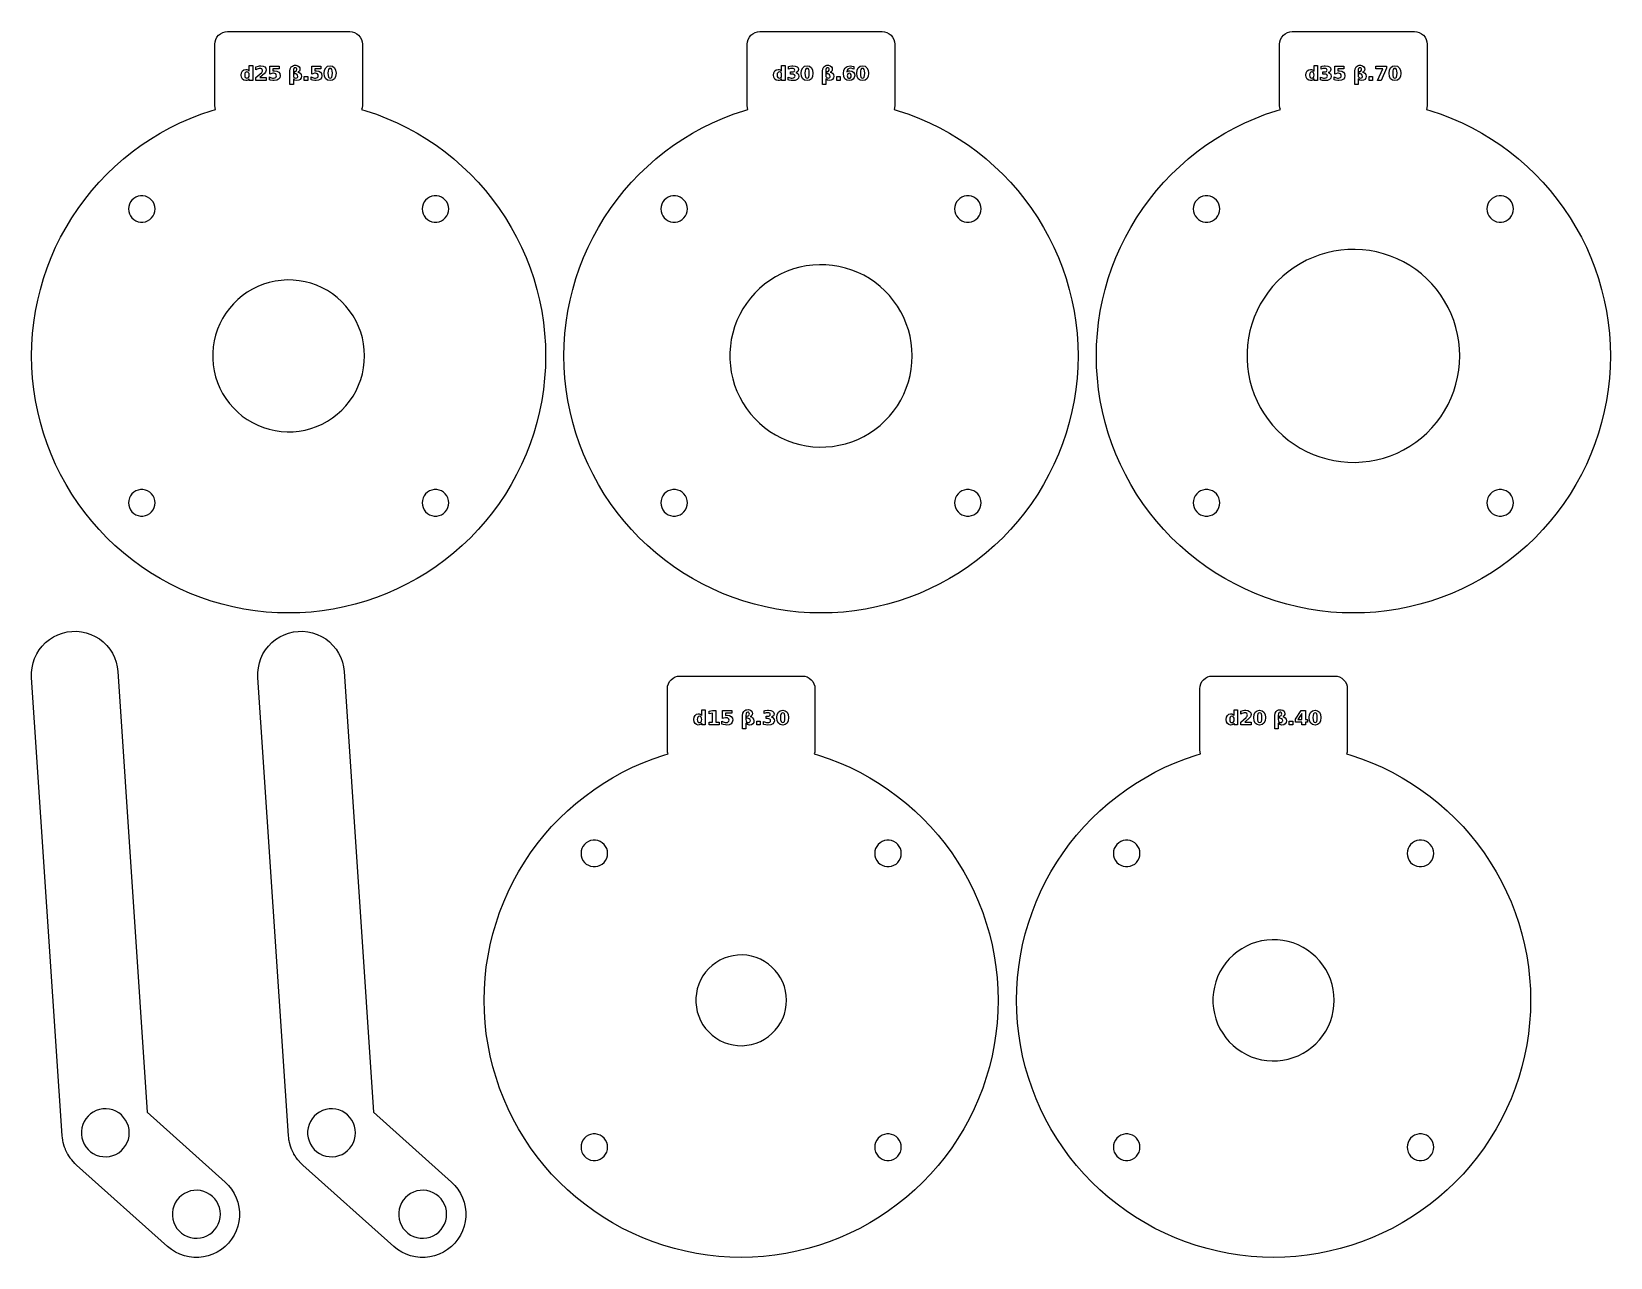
# Model space of a CAD drawing. Header units: millimetres. Extents: x 0 to 258, y 0 to 201.
import ezdxf

# ---------------------------------------------------------------- set-up
doc = ezdxf.new("R2010")
doc.units = ezdxf.units.MM
doc.layers.add('CUT', color=1, linetype='Continuous')
doc.layers.add('ENGRAVE', color=5, linetype='Continuous')

msp = doc.modelspace()

# ---------------------------------------------------------------- linework, layer by layer
at = {"layer": 'CUT'}
for points in [[(63.1125, 183.977), (64.6819, 183.0247), (66.2083, 182.0048), (67.6887, 180.9194), (69.1203, 179.7703), (70.5005, 178.56), (71.8265, 177.2905), (73.096, 175.9645), (74.3064, 174.5843), (75.4554, 173.1526), (76.5409, 171.6722), (77.5607, 170.1459), (78.5131, 168.5765), (79.396, 166.9671), (80.2079, 165.3207), (80.9473, 163.6404), (81.6126, 161.9295), (82.2027, 160.1912), (82.7164, 158.4288), (83.1527, 156.6457), (83.5108, 154.8452), (83.7901, 153.0309), (83.9899, 151.2061), (84.11, 149.3743), (84.15, 147.539), (84.11, 145.7037), (83.9899, 143.8719), (83.7901, 142.0471), (83.5108, 140.2327), (83.1527, 138.4323), (82.7164, 136.6492), (82.2027, 134.8868), (81.6126, 133.1485), (80.9473, 131.4376), (80.2079, 129.7573), (79.396, 128.1109), (78.5131, 126.5015), (77.5607, 124.9321), (76.5409, 123.4058), (75.4554, 121.9253), (74.3064, 120.4937), (73.096, 119.1135), (71.8265, 117.7875), (70.5005, 116.518), (69.1203, 115.3077), (67.6887, 114.1586), (66.2083, 113.0732), (64.6819, 112.0533), (63.1125, 111.101), (61.5031, 110.218), (59.8567, 109.4061), (58.1764, 108.6667), (56.4655, 108.0014), (54.7272, 107.4113), (52.9648, 106.8976), (51.1817, 106.4613), (49.3813, 106.1032), (47.5669, 105.8239), (45.7421, 105.6241), (43.9103, 105.504), (42.075, 105.464), (40.2397, 105.504), (38.4079, 105.6241), (36.5831, 105.8239), (34.7688, 106.1032), (32.9683, 106.4613), (31.1852, 106.8976), (29.4228, 107.4113), (27.6845, 108.0014), (25.9736, 108.6667), (24.2933, 109.4061), (22.6469, 110.218), (21.0375, 111.101), (19.4681, 112.0533), (17.9418, 113.0732), (16.4614, 114.1586), (15.0297, 115.3077), (13.6495, 116.518), (12.3235, 117.7875), (11.0541, 119.1135), (9.8437, 120.4937), (8.6947, 121.9253), (7.6092, 123.4058), (6.5893, 124.9321), (5.637, 126.5015), (4.754, 128.1109), (3.9421, 129.7573), (3.2028, 131.4376), (2.5374, 133.1485), (1.9474, 134.8868), (1.4337, 136.6492), (0.9973, 138.4323), (0.6392, 140.2327), (0.36, 142.0471), (0.1601, 143.8719), (0.04, 145.7037), (0, 147.539), (0.04, 149.3743), (0.1601, 151.2061), (0.36, 153.0309), (0.6392, 154.8452), (0.9973, 156.6457), (1.4337, 158.4288), (1.9474, 160.1912), (2.5374, 161.9295), (3.2028, 163.6404), (3.9421, 165.3207), (4.754, 166.9671), (5.637, 168.5765), (6.5893, 170.1459), (7.6092, 171.6722), (8.6947, 173.1526), (9.8437, 174.5843), (11.0541, 175.9645), (12.3235, 177.2905), (13.6495, 178.56), (15.0297, 179.7703), (16.4614, 180.9194), (17.9418, 182.0048), (19.4681, 183.0247), (21.0375, 183.977), (22.6469, 184.86), (24.2933, 185.6719), (25.9736, 186.4112), (27.6845, 187.0766), (29.4228, 187.6667), (30.1197, 187.8698), (30.0395, 188.1341), (30, 188.5353), (30, 198.5427), (30.0395, 198.9439), (30.1576, 199.3332), (30.3494, 199.692), (30.6075, 200.0065), (30.922, 200.2646), (31.2808, 200.4564), (31.6701, 200.5745), (32.0713, 200.614), (52.0787, 200.614), (52.4799, 200.5745), (52.8692, 200.4564), (53.228, 200.2646), (53.5425, 200.0065), (53.8006, 199.692), (53.9924, 199.3332), (54.1105, 198.9439), (54.15, 198.5427), (54.15, 188.5353), (54.1105, 188.1341), (54.0303, 187.8698), (54.7272, 187.6667), (56.4655, 187.0766), (58.1764, 186.4112), (59.8567, 185.6719), (61.5031, 184.86)], [(150.2626, 183.977), (151.8319, 183.0247), (153.3583, 182.0048), (154.8387, 180.9194), (156.2704, 179.7703), (157.6505, 178.56), (158.9766, 177.2905), (160.246, 175.9645), (161.4564, 174.5843), (162.6054, 173.1526), (163.6909, 171.6722), (164.7108, 170.1459), (165.6631, 168.5765), (166.5461, 166.9671), (167.358, 165.3207), (168.0973, 163.6404), (168.7626, 161.9295), (169.3527, 160.1912), (169.8664, 158.4288), (170.3027, 156.6457), (170.6609, 154.8452), (170.9401, 153.0309), (171.14, 151.2061), (171.26, 149.3743), (171.3001, 147.539), (171.26, 145.7037), (171.14, 143.8719), (170.9401, 142.0471), (170.6609, 140.2327), (170.3027, 138.4323), (169.8664, 136.6492), (169.3527, 134.8868), (168.7626, 133.1485), (168.0973, 131.4376), (167.358, 129.7573), (166.5461, 128.1109), (165.6631, 126.5015), (164.7108, 124.9321), (163.6909, 123.4058), (162.6054, 121.9253), (161.4564, 120.4937), (160.246, 119.1135), (158.9766, 117.7875), (157.6505, 116.518), (156.2704, 115.3077), (154.8387, 114.1586), (153.3583, 113.0732), (151.8319, 112.0533), (150.2626, 111.101), (148.6531, 110.218), (147.0067, 109.4061), (145.3265, 108.6667), (143.6156, 108.0014), (141.8773, 107.4113), (140.1149, 106.8976), (138.3318, 106.4613), (136.5313, 106.1032), (134.7169, 105.8239), (132.8921, 105.6241), (131.0603, 105.504), (129.2251, 105.464), (127.3898, 105.504), (125.558, 105.6241), (123.7332, 105.8239), (121.9188, 106.1032), (120.1184, 106.4613), (118.3352, 106.8976), (116.5729, 107.4113), (114.8345, 108.0014), (113.1236, 108.6667), (111.4434, 109.4061), (109.797, 110.218), (108.1875, 111.101), (106.6182, 112.0533), (105.0918, 113.0732), (103.6114, 114.1586), (102.1798, 115.3077), (100.7996, 116.518), (99.4735, 117.7875), (98.2041, 119.1135), (96.9937, 120.4937), (95.8447, 121.9253), (94.7592, 123.4058), (93.7393, 124.9321), (92.787, 126.5015), (91.9041, 128.1109), (91.0921, 129.7573), (90.3528, 131.4376), (89.6875, 133.1485), (89.0974, 134.8868), (88.5837, 136.6492), (88.1474, 138.4323), (87.7892, 140.2327), (87.51, 142.0471), (87.3101, 143.8719), (87.1901, 145.7037), (87.15, 147.539), (87.1901, 149.3743), (87.3101, 151.2061), (87.51, 153.0309), (87.7892, 154.8452), (88.1474, 156.6457), (88.5837, 158.4288), (89.0974, 160.1912), (89.6875, 161.9295), (90.3528, 163.6404), (91.0921, 165.3207), (91.9041, 166.9671), (92.787, 168.5765), (93.7393, 170.1459), (94.7592, 171.6722), (95.8447, 173.1526), (96.9937, 174.5843), (98.2041, 175.9645), (99.4735, 177.2905), (100.7996, 178.56), (102.1798, 179.7703), (103.6114, 180.9194), (105.0918, 182.0048), (106.6182, 183.0247), (108.1875, 183.977), (109.797, 184.86), (111.4434, 185.6719), (113.1236, 186.4112), (114.8345, 187.0766), (116.5729, 187.6667), (117.2698, 187.8698), (117.1896, 188.1341), (117.1501, 188.5353), (117.1501, 198.5427), (117.1896, 198.9439), (117.3077, 199.3332), (117.4995, 199.692), (117.7576, 200.0065), (118.072, 200.2646), (118.4308, 200.4564), (118.8202, 200.5745), (119.2214, 200.614), (139.2287, 200.614), (139.6299, 200.5745), (140.0193, 200.4564), (140.3781, 200.2646), (140.6926, 200.0065), (140.9507, 199.692), (141.1424, 199.3332), (141.2605, 198.9439), (141.3001, 198.5427), (141.3001, 188.5353), (141.2605, 188.1341), (141.1804, 187.8698), (141.8773, 187.6667), (143.6156, 187.0766), (145.3265, 186.4112), (147.0067, 185.6719), (148.6531, 184.86)], [(237.4126, 183.977), (238.982, 183.0247), (240.5083, 182.0048), (241.9887, 180.9194), (243.4204, 179.7703), (244.8006, 178.56), (246.1266, 177.2905), (247.396, 175.9645), (248.6064, 174.5843), (249.7554, 173.1526), (250.8409, 171.6722), (251.8608, 170.1459), (252.8131, 168.5765), (253.6961, 166.9671), (254.508, 165.3207), (255.2473, 163.6404), (255.9127, 161.9295), (256.5027, 160.1912), (257.0164, 158.4288), (257.4528, 156.6457), (257.8109, 154.8452), (258.0901, 153.0309), (258.29, 151.2061), (258.4101, 149.3743), (258.4501, 147.539), (258.4101, 145.7037), (258.29, 143.8719), (258.0901, 142.0471), (257.8109, 140.2327), (257.4528, 138.4323), (257.0164, 136.6492), (256.5027, 134.8868), (255.9127, 133.1485), (255.2473, 131.4376), (254.508, 129.7573), (253.6961, 128.1109), (252.8131, 126.5015), (251.8608, 124.9321), (250.8409, 123.4058), (249.7554, 121.9253), (248.6064, 120.4937), (247.396, 119.1135), (246.1266, 117.7875), (244.8006, 116.518), (243.4204, 115.3077), (241.9887, 114.1586), (240.5083, 113.0732), (238.982, 112.0533), (237.4126, 111.101), (235.8032, 110.218), (234.1568, 109.4061), (232.4765, 108.6667), (230.7656, 108.0014), (229.0273, 107.4113), (227.2649, 106.8976), (225.4818, 106.4613), (223.6813, 106.1032), (221.867, 105.8239), (220.0422, 105.6241), (218.2104, 105.504), (216.3751, 105.464), (214.5398, 105.504), (212.708, 105.6241), (210.8832, 105.8239), (209.0688, 106.1032), (207.2684, 106.4613), (205.4853, 106.8976), (203.7229, 107.4113), (201.9846, 108.0014), (200.2737, 108.6667), (198.5934, 109.4061), (196.947, 110.218), (195.3376, 111.101), (193.7682, 112.0533), (192.2419, 113.0732), (190.7614, 114.1586), (189.3298, 115.3077), (187.9496, 116.518), (186.6236, 117.7875), (185.3541, 119.1135), (184.1438, 120.4937), (182.9947, 121.9253), (181.9093, 123.4058), (180.8894, 124.9321), (179.9371, 126.5015), (179.0541, 128.1109), (178.2422, 129.7573), (177.5028, 131.4376), (176.8375, 133.1485), (176.2474, 134.8868), (175.7337, 136.6492), (175.2974, 138.4323), (174.9393, 140.2327), (174.66, 142.0471), (174.4602, 143.8719), (174.3401, 145.7037), (174.3001, 147.539), (174.3401, 149.3743), (174.4602, 151.2061), (174.66, 153.0309), (174.9393, 154.8452), (175.2974, 156.6457), (175.7337, 158.4288), (176.2474, 160.1912), (176.8375, 161.9295), (177.5028, 163.6404), (178.2422, 165.3207), (179.0541, 166.9671), (179.9371, 168.5765), (180.8894, 170.1459), (181.9093, 171.6722), (182.9947, 173.1526), (184.1438, 174.5843), (185.3541, 175.9645), (186.6236, 177.2905), (187.9496, 178.56), (189.3298, 179.7703), (190.7614, 180.9194), (192.2419, 182.0048), (193.7682, 183.0247), (195.3376, 183.977), (196.947, 184.86), (198.5934, 185.6719), (200.2737, 186.4112), (201.9846, 187.0766), (203.7229, 187.6667), (204.4198, 187.8698), (204.3396, 188.1341), (204.3001, 188.5353), (204.3001, 198.5427), (204.3396, 198.9439), (204.4577, 199.3332), (204.6495, 199.692), (204.9076, 200.0065), (205.2221, 200.2646), (205.5809, 200.4564), (205.9702, 200.5745), (206.3714, 200.614), (226.3788, 200.614), (226.78, 200.5745), (227.1693, 200.4564), (227.5281, 200.2646), (227.8426, 200.0065), (228.1007, 199.692), (228.2925, 199.3332), (228.4106, 198.9439), (228.4501, 198.5427), (228.4501, 188.5353), (228.4106, 188.1341), (228.3304, 187.8698), (229.0273, 187.6667), (230.7656, 187.0766), (232.4765, 186.4112), (234.1568, 185.6719), (235.8032, 184.86)], [(19.8823, 172.7254), (19.6405, 173.0457), (19.3439, 173.3161), (19.0027, 173.5273), (18.6285, 173.6723), (18.234, 173.746), (17.8327, 173.746), (17.4383, 173.6723), (17.064, 173.5273), (16.7229, 173.3161), (16.4263, 173.0457), (16.1844, 172.7254), (16.0056, 172.3662), (15.8957, 171.9802), (15.8587, 171.5806), (15.8957, 171.181), (16.0056, 170.795), (16.1844, 170.4358), (16.4263, 170.1156), (16.7229, 169.8452), (17.064, 169.6339), (17.4383, 169.489), (17.8327, 169.4152), (18.234, 169.4152), (18.6285, 169.489), (19.0027, 169.6339), (19.3439, 169.8452), (19.6405, 170.1156), (19.8823, 170.4358), (20.0612, 170.795), (20.171, 171.181), (20.2081, 171.5806), (20.171, 171.9802), (20.0612, 172.3662)], [(67.7238, 173.0457), (67.4272, 173.3161), (67.086, 173.5273), (66.7118, 173.6723), (66.3173, 173.746), (65.916, 173.746), (65.5215, 173.6723), (65.1473, 173.5273), (64.8061, 173.3161), (64.5095, 173.0457), (64.2677, 172.7254), (64.0888, 172.3662), (63.979, 171.9802), (63.942, 171.5806), (63.979, 171.181), (64.0888, 170.795), (64.2677, 170.4358), (64.5095, 170.1156), (64.8061, 169.8452), (65.1473, 169.6339), (65.5215, 169.489), (65.916, 169.4152), (66.3173, 169.4152), (66.7118, 169.489), (67.086, 169.6339), (67.4272, 169.8452), (67.7238, 170.1156), (67.9656, 170.4358), (68.1445, 170.795), (68.2543, 171.181), (68.2913, 171.5806), (68.2543, 171.9802), (68.1445, 172.3662), (67.9656, 172.7254)], [(107.0324, 172.7254), (106.7905, 173.0457), (106.494, 173.3161), (106.1528, 173.5273), (105.7786, 173.6723), (105.3841, 173.746), (104.9828, 173.746), (104.5883, 173.6723), (104.2141, 173.5273), (103.8729, 173.3161), (103.5763, 173.0457), (103.3345, 172.7254), (103.1556, 172.3662), (103.0458, 171.9802), (103.0087, 171.5806), (103.0458, 171.181), (103.1556, 170.795), (103.3345, 170.4358), (103.5763, 170.1156), (103.8729, 169.8452), (104.2141, 169.6339), (104.5883, 169.489), (104.9828, 169.4152), (105.3841, 169.4152), (105.7786, 169.489), (106.1528, 169.6339), (106.494, 169.8452), (106.7905, 170.1156), (107.0324, 170.4358), (107.2113, 170.795), (107.3211, 171.181), (107.3581, 171.5806), (107.3211, 171.9802), (107.2113, 172.3662)], [(154.8738, 173.0457), (154.5772, 173.3161), (154.236, 173.5273), (153.8618, 173.6723), (153.4673, 173.746), (153.066, 173.746), (152.6716, 173.6723), (152.2973, 173.5273), (151.9561, 173.3161), (151.6596, 173.0457), (151.4177, 172.7254), (151.2389, 172.3662), (151.129, 171.9802), (151.092, 171.5806), (151.129, 171.181), (151.2389, 170.795), (151.4177, 170.4358), (151.6596, 170.1156), (151.9561, 169.8452), (152.2973, 169.6339), (152.6716, 169.489), (153.066, 169.4152), (153.4673, 169.4152), (153.8618, 169.489), (154.236, 169.6339), (154.5772, 169.8452), (154.8738, 170.1156), (155.1156, 170.4358), (155.2945, 170.795), (155.4043, 171.181), (155.4414, 171.5806), (155.4043, 171.9802), (155.2945, 172.3662), (155.1156, 172.7254)], [(194.1824, 172.7254), (193.9406, 173.0457), (193.644, 173.3161), (193.3028, 173.5273), (192.9286, 173.6723), (192.5341, 173.746), (192.1328, 173.746), (191.7383, 173.6723), (191.3641, 173.5273), (191.0229, 173.3161), (190.7264, 173.0457), (190.4845, 172.7254), (190.3056, 172.3662), (190.1958, 171.9802), (190.1588, 171.5806), (190.1958, 171.181), (190.3056, 170.795), (190.4845, 170.4358), (190.7264, 170.1156), (191.0229, 169.8452), (191.3641, 169.6339), (191.7383, 169.489), (192.1328, 169.4152), (192.5341, 169.4152), (192.9286, 169.489), (193.3028, 169.6339), (193.644, 169.8452), (193.9406, 170.1156), (194.1824, 170.4358), (194.3613, 170.795), (194.4711, 171.181), (194.5081, 171.5806), (194.4711, 171.9802), (194.3613, 172.3662)], [(242.0238, 173.0457), (241.7273, 173.3161), (241.3861, 173.5273), (241.0118, 173.6723), (240.6174, 173.746), (240.2161, 173.746), (239.8216, 173.6723), (239.4474, 173.5273), (239.1062, 173.3161), (238.8096, 173.0457), (238.5678, 172.7254), (238.3889, 172.3662), (238.2791, 171.9802), (238.242, 171.5806), (238.2791, 171.181), (238.3889, 170.795), (238.5678, 170.4358), (238.8096, 170.1156), (239.1062, 169.8452), (239.4474, 169.6339), (239.8216, 169.489), (240.2161, 169.4152), (240.6174, 169.4152), (241.0118, 169.489), (241.3861, 169.6339), (241.7273, 169.8452), (242.0238, 170.1156), (242.2657, 170.4358), (242.4445, 170.795), (242.5544, 171.181), (242.5914, 171.5806), (242.5544, 171.9802), (242.4445, 172.3662), (242.2657, 172.7254)], [(232.8153, 153.3139), (232.3879, 154.4106), (231.8875, 155.476), (231.3162, 156.5051), (230.6769, 157.4933), (229.9722, 158.4361), (229.2055, 159.3292), (228.3803, 160.1685), (227.5003, 160.9501), (226.5695, 161.6706), (225.5923, 162.3266), (224.5729, 162.9151), (223.5162, 163.4335), (222.4269, 163.8793), (221.3099, 164.2506), (220.1705, 164.5456), (219.0137, 164.763), (217.8449, 164.9019), (216.6694, 164.9615), (215.4925, 164.9416), (214.3197, 164.8423), (213.1562, 164.6641), (212.0075, 164.4077), (210.8786, 164.0744), (209.7749, 163.6656), (208.7012, 163.1832), (207.6626, 162.6295), (206.6637, 162.0068), (205.7092, 161.3182), (204.8033, 160.5667), (203.9502, 159.7558), (203.1538, 158.8891), (202.4177, 157.9707), (201.7453, 157.0046), (201.1396, 155.9954), (200.6035, 154.9475), (200.1393, 153.8659), (199.7493, 152.7554), (199.435, 151.6211), (199.1981, 150.4681), (199.0395, 149.3018), (198.9601, 148.1275), (198.9601, 146.9505), (199.0395, 145.7761), (199.1981, 144.6098), (199.435, 143.4569), (199.7493, 142.3226), (200.1393, 141.2121), (200.6035, 140.1305), (201.1396, 139.0826), (201.7453, 138.0734), (202.4177, 137.1073), (203.1538, 136.1889), (203.9502, 135.3222), (204.8033, 134.5113), (205.7092, 133.7598), (206.6637, 133.0711), (207.6626, 132.4485), (208.7012, 131.8948), (209.7749, 131.4124), (210.8786, 131.0036), (212.0075, 130.6703), (213.1562, 130.4139), (214.3197, 130.2357), (215.4925, 130.1364), (216.6694, 130.1165), (217.8449, 130.1761), (219.0137, 130.315), (220.1705, 130.5324), (221.3099, 130.8274), (222.4269, 131.1987), (223.5162, 131.6445), (224.5729, 132.1629), (225.5923, 132.7514), (226.5695, 133.4074), (227.5003, 134.1279), (228.3803, 134.9095), (229.2055, 135.7488), (229.9722, 136.6419), (230.6769, 137.5847), (231.3162, 138.5729), (231.8875, 139.602), (232.3879, 140.6674), (232.8153, 141.7641), (233.1676, 142.8871), (233.4434, 144.0314), (233.6412, 145.1917), (233.7603, 146.3626), (233.8, 147.539), (233.7603, 148.7153), (233.6412, 149.8863), (233.4434, 151.0466), (233.1676, 152.1909)], [(143.1875, 152.8121), (142.7706, 153.8058), (142.2831, 154.7669), (141.7275, 155.6903), (141.1067, 156.5712), (140.424, 157.405), (139.6829, 158.1874), (138.8873, 158.9142), (138.0413, 159.5818), (137.1493, 160.1865), (136.216, 160.7254), (135.2463, 161.1954), (134.2452, 161.5943), (133.2179, 161.9199), (132.1698, 162.1706), (131.1063, 162.3449), (130.0331, 162.4421), (128.9556, 162.4615), (127.8795, 162.4032), (126.8105, 162.2673), (125.754, 162.0547), (124.7156, 161.7664), (123.7008, 161.4039), (122.7147, 160.9692), (121.7626, 160.4644), (120.8494, 159.8922), (119.9798, 159.2556), (119.1585, 158.558), (118.3896, 157.8029), (117.6772, 156.9943), (117.0251, 156.1363), (116.4365, 155.2336), (115.9146, 154.2908), (115.4621, 153.3127), (115.0814, 152.3046), (114.7744, 151.2716), (114.5427, 150.2191), (114.3876, 149.1527), (114.3098, 148.0778), (114.3098, 147.0002), (114.3876, 145.9253), (114.5427, 144.8589), (114.7744, 143.8064), (115.0814, 142.7734), (115.4621, 141.7653), (115.9146, 140.7872), (116.4365, 139.8444), (117.0251, 138.9416), (117.6772, 138.0837), (118.3896, 137.2751), (119.1585, 136.52), (119.9798, 135.8224), (120.8494, 135.1858), (121.7626, 134.6136), (122.7147, 134.1088), (123.7008, 133.6741), (124.7156, 133.3116), (125.754, 133.0233), (126.8105, 132.8107), (127.8795, 132.6748), (128.9556, 132.6165), (130.0331, 132.6359), (131.1063, 132.7331), (132.1698, 132.9074), (133.2179, 133.1581), (134.2452, 133.4837), (135.2463, 133.8825), (136.216, 134.3526), (137.1493, 134.8914), (138.0413, 135.4962), (138.8873, 136.1638), (139.6829, 136.8906), (140.424, 137.673), (141.1067, 138.5068), (141.7275, 139.3877), (142.2831, 140.3111), (142.7706, 141.2722), (143.1875, 142.2659), (143.5316, 143.2872), (143.8011, 144.3306), (143.9946, 145.3907), (144.1111, 146.462), (144.15, 147.539), (144.1111, 148.6159), (143.9946, 149.6873), (143.8011, 150.7474), (143.5316, 151.7908)], [(53.5304, 152.3508), (53.1119, 153.2457), (52.6236, 154.1046), (52.0686, 154.9219), (51.4504, 155.6926), (50.773, 156.4117), (50.0406, 157.0747), (49.2578, 157.6774), (48.4296, 158.216), (47.5612, 158.6871), (46.6581, 159.0878), (45.7261, 159.4154), (44.771, 159.6679), (43.7988, 159.8438), (42.8157, 159.9418), (41.828, 159.9615), (40.8418, 159.9026), (39.8634, 159.7655), (38.899, 159.5512), (37.9547, 159.2608), (37.0364, 158.8964), (36.15, 158.4602), (35.301, 157.9549), (34.4949, 157.3838), (33.7367, 156.7505), (33.0312, 156.0588), (32.3829, 155.3134), (31.7958, 154.5188), (31.2738, 153.68), (30.82, 152.8024), (30.4374, 151.8916), (30.1284, 150.9532), (29.8949, 149.9933), (29.7384, 149.0178), (29.6599, 148.033), (29.6599, 147.045), (29.7384, 146.0602), (29.8949, 145.0847), (30.1284, 144.1248), (30.4374, 143.1864), (30.82, 142.2756), (31.2738, 141.398), (31.7958, 140.5592), (32.3829, 139.7646), (33.0312, 139.0191), (33.7367, 138.3275), (34.4949, 137.6942), (35.301, 137.1231), (36.15, 136.6178), (37.0364, 136.1816), (37.9547, 135.8171), (38.899, 135.5268), (39.8634, 135.3125), (40.8418, 135.1754), (41.828, 135.1165), (42.8157, 135.1362), (43.7988, 135.2342), (44.771, 135.4101), (45.7261, 135.6626), (46.6581, 135.9902), (47.5612, 136.3909), (48.4296, 136.862), (49.2578, 137.4006), (50.0406, 138.0033), (50.773, 138.6663), (51.4504, 139.3854), (52.0686, 140.1561), (52.6236, 140.9734), (53.1119, 141.8323), (53.5304, 142.7272), (53.8765, 143.6525), (54.148, 144.6024), (54.3431, 145.5709), (54.4607, 146.5518), (54.5, 147.539), (54.4607, 148.5262), (54.3431, 149.5071), (54.148, 150.4756), (53.8765, 151.4255)], [(20.0612, 124.2829), (19.8823, 124.6422), (19.6405, 124.9624), (19.3439, 125.2328), (19.0027, 125.4441), (18.6285, 125.589), (18.234, 125.6628), (17.8327, 125.6628), (17.4383, 125.589), (17.064, 125.4441), (16.7229, 125.2328), (16.4263, 124.9624), (16.1844, 124.6422), (16.0056, 124.2829), (15.8957, 123.897), (15.8587, 123.4974), (15.8957, 123.0978), (16.0056, 122.7118), (16.1844, 122.3525), (16.4263, 122.0323), (16.7229, 121.7619), (17.064, 121.5507), (17.4383, 121.4057), (17.8327, 121.332), (18.234, 121.332), (18.6285, 121.4057), (19.0027, 121.5507), (19.3439, 121.7619), (19.6405, 122.0323), (19.8823, 122.3525), (20.0612, 122.7118), (20.171, 123.0978), (20.2081, 123.4974), (20.171, 123.897)], [(68.2543, 123.897), (68.1445, 124.2829), (67.9656, 124.6422), (67.7238, 124.9624), (67.4272, 125.2328), (67.086, 125.4441), (66.7118, 125.589), (66.3173, 125.6628), (65.916, 125.6628), (65.5215, 125.589), (65.1473, 125.4441), (64.8061, 125.2328), (64.5095, 124.9624), (64.2677, 124.6422), (64.0888, 124.2829), (63.979, 123.897), (63.942, 123.4974), (63.979, 123.0978), (64.0888, 122.7118), (64.2677, 122.3525), (64.5095, 122.0323), (64.8061, 121.7619), (65.1473, 121.5507), (65.5215, 121.4057), (65.916, 121.332), (66.3173, 121.332), (66.7118, 121.4057), (67.086, 121.5507), (67.4272, 121.7619), (67.7238, 122.0323), (67.9656, 122.3525), (68.1445, 122.7118), (68.2543, 123.0978), (68.2913, 123.4974)], [(107.2113, 124.2829), (107.0324, 124.6422), (106.7905, 124.9624), (106.494, 125.2328), (106.1528, 125.4441), (105.7786, 125.589), (105.3841, 125.6628), (104.9828, 125.6628), (104.5883, 125.589), (104.2141, 125.4441), (103.8729, 125.2328), (103.5763, 124.9624), (103.3345, 124.6422), (103.1556, 124.2829), (103.0458, 123.897), (103.0087, 123.4974), (103.0458, 123.0978), (103.1556, 122.7118), (103.3345, 122.3525), (103.5763, 122.0323), (103.8729, 121.7619), (104.2141, 121.5507), (104.5883, 121.4057), (104.9828, 121.332), (105.3841, 121.332), (105.7786, 121.4057), (106.1528, 121.5507), (106.494, 121.7619), (106.7905, 122.0323), (107.0324, 122.3525), (107.2113, 122.7118), (107.3211, 123.0978), (107.3581, 123.4974), (107.3211, 123.897)], [(155.4043, 123.897), (155.2945, 124.2829), (155.1156, 124.6422), (154.8738, 124.9624), (154.5772, 125.2328), (154.236, 125.4441), (153.8618, 125.589), (153.4673, 125.6628), (153.066, 125.6628), (152.6716, 125.589), (152.2973, 125.4441), (151.9561, 125.2328), (151.6596, 124.9624), (151.4177, 124.6422), (151.2389, 124.2829), (151.129, 123.897), (151.092, 123.4974), (151.129, 123.0978), (151.2389, 122.7118), (151.4177, 122.3525), (151.6596, 122.0323), (151.9561, 121.7619), (152.2973, 121.5507), (152.6716, 121.4057), (153.066, 121.332), (153.4673, 121.332), (153.8618, 121.4057), (154.236, 121.5507), (154.5772, 121.7619), (154.8738, 122.0323), (155.1156, 122.3525), (155.2945, 122.7118), (155.4043, 123.0978), (155.4414, 123.4974)], [(194.3613, 124.2829), (194.1824, 124.6422), (193.9406, 124.9624), (193.644, 125.2328), (193.3028, 125.4441), (192.9286, 125.589), (192.5341, 125.6628), (192.1328, 125.6628), (191.7383, 125.589), (191.3641, 125.4441), (191.0229, 125.2328), (190.7264, 124.9624), (190.4845, 124.6422), (190.3056, 124.2829), (190.1958, 123.897), (190.1588, 123.4974), (190.1958, 123.0978), (190.3056, 122.7118), (190.4845, 122.3525), (190.7264, 122.0323), (191.0229, 121.7619), (191.3641, 121.5507), (191.7383, 121.4057), (192.1328, 121.332), (192.5341, 121.332), (192.9286, 121.4057), (193.3028, 121.5507), (193.644, 121.7619), (193.9406, 122.0323), (194.1824, 122.3525), (194.3613, 122.7118), (194.4711, 123.0978), (194.5081, 123.4974), (194.4711, 123.897)], [(242.5544, 123.897), (242.4445, 124.2829), (242.2657, 124.6422), (242.0238, 124.9624), (241.7273, 125.2328), (241.3861, 125.4441), (241.0118, 125.589), (240.6174, 125.6628), (240.2161, 125.6628), (239.8216, 125.589), (239.4474, 125.4441), (239.1062, 125.2328), (238.8096, 124.9624), (238.5678, 124.6422), (238.3889, 124.2829), (238.2791, 123.897), (238.242, 123.4974), (238.2791, 123.0978), (238.3889, 122.7118), (238.5678, 122.3525), (238.8096, 122.0323), (239.1062, 121.7619), (239.4474, 121.5507), (239.8216, 121.4057), (240.2161, 121.332), (240.6174, 121.332), (241.0118, 121.4057), (241.3861, 121.5507), (241.7273, 121.7619), (242.0238, 122.0323), (242.2657, 122.3525), (242.4445, 122.7118), (242.5544, 123.0978), (242.5914, 123.4974)], [(6.8177, 15.6565), (6.7906, 15.6836), (6.5672, 15.9639), (6.3407, 16.2419), (6.32, 16.2741), (6.2961, 16.3041), (6.1055, 16.6077), (5.9116, 16.9092), (5.8946, 16.9436), (5.8743, 16.976), (5.7188, 17.2991), (5.5599, 17.6204), (5.5469, 17.6564), (5.5303, 17.691), (5.412, 18.0294), (5.29, 18.3665), (5.2811, 18.4038), (5.2685, 18.4399), (5.1888, 18.7895), (5.1054, 19.1381), (5.1007, 19.1762), (5.0922, 19.2135), (5.0522, 19.5698), (5.0086, 19.9235), (0.0083, 94.9277), (0, 95.719), (0.0806, 96.5083), (0.249, 97.2836), (0.5032, 98.0352), (0.84, 98.7536), (1.255, 99.4298), (1.7432, 100.0552), (2.2983, 100.6221), (2.9134, 101.1232), (3.5808, 101.5524), (4.2919, 101.9041), (5.038, 102.174), (5.8097, 102.3586), (6.5971, 102.4557), (7.3905, 102.464), (8.1798, 102.3834), (8.9551, 102.215), (9.7067, 101.9608), (10.4251, 101.624), (11.1013, 101.209), (11.7268, 100.7208), (12.2936, 100.1657), (12.7948, 99.5506), (13.2239, 98.8832), (13.5756, 98.172), (13.8455, 97.4259), (14.0301, 96.6543), (14.1269, 95.8689), (18.9351, 23.7463), (31.6938, 12.3365), (32.2531, 11.7768), (32.7476, 11.1563), (33.1695, 10.4843), (33.5135, 9.7694), (33.7753, 9.0204), (33.9515, 8.2468), (34.0401, 7.4584), (34.0398, 6.665), (33.9507, 5.8766), (33.7739, 5.1031), (33.5116, 4.3543), (33.1671, 3.6396), (32.7447, 2.968), (32.2498, 2.3478), (31.6886, 1.787), (31.0681, 1.2925), (30.3962, 0.8706), (29.6812, 0.5266), (28.9323, 0.2648), (28.1587, 0.0886), (27.3702, 0), (26.5768, 0.0003), (25.7884, 0.0894), (25.015, 0.2662), (24.2662, 0.5285), (23.5515, 0.873), (22.8798, 1.2954), (22.2613, 1.7889), (7.35, 15.1238), (7.098, 15.3759), (6.8419, 15.6268)], [(43.8578, 15.6565), (43.8307, 15.6836), (43.6073, 15.9639), (43.3808, 16.2419), (43.3601, 16.2741), (43.3362, 16.3041), (43.1456, 16.6077), (42.9517, 16.9092), (42.9347, 16.9436), (42.9144, 16.976), (42.7589, 17.2991), (42.6, 17.6204), (42.587, 17.6564), (42.5704, 17.691), (42.4521, 18.0294), (42.3301, 18.3665), (42.3212, 18.4038), (42.3086, 18.4399), (42.2289, 18.7895), (42.1455, 19.1381), (42.1408, 19.1762), (42.1323, 19.2135), (42.0923, 19.5698), (42.0487, 19.9235), (37.0484, 94.9277), (37.0401, 95.719), (37.1207, 96.5083), (37.2891, 97.2836), (37.5433, 98.0352), (37.8801, 98.7536), (38.2951, 99.4298), (38.7833, 100.0552), (39.3384, 100.6221), (39.9535, 101.1232), (40.6209, 101.5524), (41.332, 101.9041), (42.0782, 102.174), (42.8498, 102.3586), (43.6372, 102.4557), (44.4306, 102.464), (45.2199, 102.3834), (45.9952, 102.215), (46.7468, 101.9608), (47.4652, 101.624), (48.1414, 101.209), (48.7669, 100.7208), (49.3337, 100.1657), (49.8349, 99.5506), (50.264, 98.8832), (50.6157, 98.172), (50.8856, 97.4259), (51.0702, 96.6543), (51.167, 95.8689), (55.9752, 23.7463), (68.7339, 12.3365), (69.2932, 11.7768), (69.7877, 11.1563), (70.2096, 10.4843), (70.5536, 9.7694), (70.8154, 9.0204), (70.9916, 8.2468), (71.0802, 7.4584), (71.0799, 6.665), (70.9908, 5.8766), (70.814, 5.1031), (70.5517, 4.3543), (70.2072, 3.6396), (69.7848, 2.968), (69.29, 2.3478), (68.7287, 1.787), (68.1082, 1.2925), (67.4363, 0.8706), (66.7213, 0.5266), (65.9724, 0.2648), (65.1988, 0.0886), (64.4103, 0), (63.6169, 0.0003), (62.8285, 0.0894), (62.0551, 0.2662), (61.3063, 0.5285), (60.5916, 0.873), (59.9199, 1.2954), (59.3014, 1.7889), (44.3901, 15.1238), (44.1381, 15.3759), (43.882, 15.6268)], [(137.1927, 78.5131), (138.7621, 77.5607), (140.2885, 76.5409), (141.7689, 75.4554), (143.2005, 74.3064), (144.5807, 73.096), (145.9068, 71.8265), (147.1762, 70.5005), (148.3866, 69.1203), (149.5356, 67.6887), (150.6211, 66.2083), (151.6409, 64.6819), (152.5933, 63.1125), (153.4762, 61.5031), (154.2881, 59.8567), (155.0275, 58.1764), (155.6928, 56.4655), (156.2829, 54.7272), (156.7966, 52.9648), (157.2329, 51.1817), (157.591, 49.3813), (157.8703, 47.5669), (158.0701, 45.7421), (158.1902, 43.9103), (158.2302, 42.075), (158.1902, 40.2397), (158.0701, 38.4079), (157.8703, 36.5831), (157.591, 34.7688), (157.2329, 32.9683), (156.7966, 31.1852), (156.2829, 29.4228), (155.6928, 27.6845), (155.0275, 25.9736), (154.2881, 24.2933), (153.4762, 22.6469), (152.5933, 21.0375), (151.6409, 19.4681), (150.6211, 17.9418), (149.5356, 16.4614), (148.3866, 15.0297), (147.1762, 13.6495), (145.9068, 12.3235), (144.5807, 11.0541), (143.2005, 9.8437), (141.7689, 8.6947), (140.2885, 7.6092), (138.7621, 6.5893), (137.1927, 5.637), (135.5833, 4.754), (133.9369, 3.9421), (132.2566, 3.2028), (130.5457, 2.5374), (128.8074, 1.9474), (127.045, 1.4337), (125.2619, 0.9973), (123.4615, 0.6392), (121.6471, 0.36), (119.8223, 0.1601), (117.9905, 0.04), (116.1552, 0), (114.3199, 0.04), (112.4881, 0.1601), (110.6633, 0.36), (108.849, 0.6392), (107.0485, 0.9973), (105.2654, 1.4337), (103.503, 1.9474), (101.7647, 2.5374), (100.0538, 3.2028), (98.3736, 3.9421), (96.7271, 4.754), (95.1177, 5.637), (93.5483, 6.5893), (92.022, 7.6092), (90.5416, 8.6947), (89.1099, 9.8437), (87.7298, 11.0541), (86.4037, 12.3235), (85.1343, 13.6495), (83.9239, 15.0297), (82.7749, 16.4614), (81.6894, 17.9418), (80.6695, 19.4681), (79.7172, 21.0375), (78.8342, 22.6469), (78.0223, 24.2933), (77.283, 25.9736), (76.6176, 27.6845), (76.0276, 29.4228), (75.5139, 31.1852), (75.0775, 32.9683), (74.7194, 34.7688), (74.4402, 36.5831), (74.2403, 38.4079), (74.1202, 40.2397), (74.0802, 42.075), (74.1202, 43.9103), (74.2403, 45.7421), (74.4402, 47.5669), (74.7194, 49.3813), (75.0775, 51.1817), (75.5139, 52.9648), (76.0276, 54.7272), (76.6176, 56.4655), (77.283, 58.1764), (78.0223, 59.8567), (78.8342, 61.5031), (79.7172, 63.1125), (80.6695, 64.6819), (81.6894, 66.2083), (82.7749, 67.6887), (83.9239, 69.1203), (85.1343, 70.5005), (86.4037, 71.8265), (87.7298, 73.096), (89.1099, 74.3064), (90.5416, 75.4554), (92.022, 76.5409), (93.5483, 77.5607), (95.1177, 78.5131), (96.7271, 79.396), (98.3736, 80.2079), (100.0538, 80.9473), (101.7647, 81.6126), (103.503, 82.2027), (104.1999, 82.4058), (104.1197, 82.6701), (104.0802, 83.0713), (104.0802, 93.0787), (104.1197, 93.4799), (104.2378, 93.8692), (104.4296, 94.228), (104.6877, 94.5425), (105.0022, 94.8006), (105.361, 94.9924), (105.7503, 95.1105), (106.1515, 95.15), (126.1589, 95.15), (126.5601, 95.1105), (126.9494, 94.9924), (127.3082, 94.8006), (127.6227, 94.5425), (127.8808, 94.228), (128.0726, 93.8692), (128.1907, 93.4799), (128.2302, 93.0787), (128.2302, 83.0713), (128.1907, 82.6701), (128.1105, 82.4058), (128.8074, 82.2027), (130.5457, 81.6126), (132.2566, 80.9473), (133.9369, 80.2079), (135.5833, 79.396)], [(224.3428, 78.5131), (225.9121, 77.5607), (227.4385, 76.5409), (228.9189, 75.4554), (230.3506, 74.3064), (231.7307, 73.096), (233.0568, 71.8265), (234.3262, 70.5005), (235.5366, 69.1203), (236.6856, 67.6887), (237.7711, 66.2083), (238.791, 64.6819), (239.7433, 63.1125), (240.6263, 61.5031), (241.4382, 59.8567), (242.1775, 58.1764), (242.8428, 56.4655), (243.4329, 54.7272), (243.9466, 52.9648), (244.3829, 51.1817), (244.7411, 49.3813), (245.0203, 47.5669), (245.2202, 45.7421), (245.3402, 43.9103), (245.3803, 42.075), (245.3402, 40.2397), (245.2202, 38.4079), (245.0203, 36.5831), (244.7411, 34.7688), (244.3829, 32.9683), (243.9466, 31.1852), (243.4329, 29.4228), (242.8428, 27.6845), (242.1775, 25.9736), (241.4382, 24.2933), (240.6263, 22.6469), (239.7433, 21.0375), (238.791, 19.4681), (237.7711, 17.9418), (236.6856, 16.4614), (235.5366, 15.0297), (234.3262, 13.6495), (233.0568, 12.3235), (231.7307, 11.0541), (230.3506, 9.8437), (228.9189, 8.6947), (227.4385, 7.6092), (225.9121, 6.5893), (224.3428, 5.637), (222.7333, 4.754), (221.0869, 3.9421), (219.4067, 3.2028), (217.6958, 2.5374), (215.9575, 1.9474), (214.1951, 1.4337), (212.412, 0.9973), (210.6115, 0.6392), (208.7971, 0.36), (206.9723, 0.1601), (205.1405, 0.04), (203.3053, 0), (201.47, 0.04), (199.6382, 0.1601), (197.8134, 0.36), (195.999, 0.6392), (194.1986, 0.9973), (192.4154, 1.4337), (190.6531, 1.9474), (188.9148, 2.5374), (187.2038, 3.2028), (185.5236, 3.9421), (183.8772, 4.754), (182.2677, 5.637), (180.6984, 6.5893), (179.172, 7.6092), (177.6916, 8.6947), (176.26, 9.8437), (174.8798, 11.0541), (173.5537, 12.3235), (172.2843, 13.6495), (171.0739, 15.0297), (169.9249, 16.4614), (168.8394, 17.9418), (167.8195, 19.4681), (166.8672, 21.0375), (165.9843, 22.6469), (165.1723, 24.2933), (164.433, 25.9736), (163.7677, 27.6845), (163.1776, 29.4228), (162.6639, 31.1852), (162.2276, 32.9683), (161.8695, 34.7688), (161.5902, 36.5831), (161.3903, 38.4079), (161.2703, 40.2397), (161.2302, 42.075), (161.2703, 43.9103), (161.3903, 45.7421), (161.5902, 47.5669), (161.8695, 49.3813), (162.2276, 51.1817), (162.6639, 52.9648), (163.1776, 54.7272), (163.7677, 56.4655), (164.433, 58.1764), (165.1723, 59.8567), (165.9843, 61.5031), (166.8672, 63.1125), (167.8195, 64.6819), (168.8394, 66.2083), (169.9249, 67.6887), (171.0739, 69.1203), (172.2843, 70.5005), (173.5537, 71.8265), (174.8798, 73.096), (176.26, 74.3064), (177.6916, 75.4554), (179.172, 76.5409), (180.6984, 77.5607), (182.2677, 78.5131), (183.8772, 79.396), (185.5236, 80.2079), (187.2038, 80.9473), (188.9148, 81.6126), (190.6531, 82.2027), (191.35, 82.4058), (191.2698, 82.6701), (191.2303, 83.0713), (191.2303, 93.0787), (191.2698, 93.4799), (191.3879, 93.8692), (191.5797, 94.228), (191.8378, 94.5425), (192.1522, 94.8006), (192.5111, 94.9924), (192.9004, 95.1105), (193.3016, 95.15), (213.3089, 95.15), (213.7101, 95.1105), (214.0995, 94.9924), (214.4583, 94.8006), (214.7728, 94.5425), (215.0309, 94.228), (215.2226, 93.8692), (215.3407, 93.4799), (215.3803, 93.0787), (215.3803, 83.0713), (215.3407, 82.6701), (215.2606, 82.4058), (215.9575, 82.2027), (217.6958, 81.6126), (219.4067, 80.9473), (221.0869, 80.2079), (222.7333, 79.396)], [(93.9625, 67.2615), (93.7207, 67.5817), (93.4241, 67.8521), (93.0829, 68.0633), (92.7087, 68.2083), (92.3142, 68.2821), (91.9129, 68.2821), (91.5185, 68.2083), (91.1443, 68.0633), (90.8031, 67.8521), (90.5065, 67.5817), (90.2646, 67.2615), (90.0858, 66.9022), (89.9759, 66.5162), (89.9389, 66.1166), (89.9759, 65.7171), (90.0858, 65.3311), (90.2646, 64.9718), (90.5065, 64.6516), (90.8031, 64.3812), (91.1443, 64.17), (91.5185, 64.025), (91.9129, 63.9512), (92.3142, 63.9512), (92.7087, 64.025), (93.0829, 64.17), (93.4241, 64.3812), (93.7207, 64.6516), (93.9625, 64.9718), (94.1414, 65.3311), (94.2512, 65.7171), (94.2883, 66.1166), (94.2512, 66.5162), (94.1414, 66.9022)], [(141.804, 67.5817), (141.5074, 67.8521), (141.1662, 68.0633), (140.792, 68.2083), (140.3975, 68.2821), (139.9962, 68.2821), (139.6017, 68.2083), (139.2275, 68.0633), (138.8863, 67.8521), (138.5897, 67.5817), (138.3479, 67.2615), (138.169, 66.9022), (138.0592, 66.5162), (138.0222, 66.1166), (138.0592, 65.7171), (138.169, 65.3311), (138.3479, 64.9718), (138.5897, 64.6516), (138.8863, 64.3812), (139.2275, 64.17), (139.6017, 64.025), (139.9962, 63.9512), (140.3975, 63.9512), (140.792, 64.025), (141.1662, 64.17), (141.5074, 64.3812), (141.804, 64.6516), (142.0458, 64.9718), (142.2247, 65.3311), (142.3345, 65.7171), (142.3715, 66.1166), (142.3345, 66.5162), (142.2247, 66.9022), (142.0458, 67.2615)], [(181.1126, 67.2615), (180.8707, 67.5817), (180.5742, 67.8521), (180.233, 68.0633), (179.8588, 68.2083), (179.4643, 68.2821), (179.063, 68.2821), (178.6685, 68.2083), (178.2943, 68.0633), (177.9531, 67.8521), (177.6565, 67.5817), (177.4147, 67.2615), (177.2358, 66.9022), (177.126, 66.5162), (177.0889, 66.1166), (177.126, 65.7171), (177.2358, 65.3311), (177.4147, 64.9718), (177.6565, 64.6516), (177.9531, 64.3812), (178.2943, 64.17), (178.6685, 64.025), (179.063, 63.9512), (179.4643, 63.9512), (179.8588, 64.025), (180.233, 64.17), (180.5742, 64.3812), (180.8707, 64.6516), (181.1126, 64.9718), (181.2915, 65.3311), (181.4013, 65.7171), (181.4383, 66.1166), (181.4013, 66.5162), (181.2915, 66.9022)], [(228.954, 67.5817), (228.6574, 67.8521), (228.3162, 68.0633), (227.942, 68.2083), (227.5475, 68.2821), (227.1462, 68.2821), (226.7518, 68.2083), (226.3776, 68.0633), (226.0364, 67.8521), (225.7398, 67.5817), (225.4979, 67.2615), (225.3191, 66.9022), (225.2092, 66.5162), (225.1722, 66.1166), (225.2092, 65.7171), (225.3191, 65.3311), (225.4979, 64.9718), (225.7398, 64.6516), (226.0364, 64.3812), (226.3776, 64.17), (226.7518, 64.025), (227.1462, 63.9512), (227.5475, 63.9512), (227.942, 64.025), (228.3162, 64.17), (228.6574, 64.3812), (228.954, 64.6516), (229.1958, 64.9718), (229.3747, 65.3311), (229.4845, 65.7171), (229.5216, 66.1166), (229.4845, 66.5162), (229.3747, 66.9022), (229.1958, 67.2615)], [(212.2743, 46.3247), (211.8637, 47.1007), (211.386, 47.8375), (210.8451, 48.5291), (210.2452, 49.1702), (209.5909, 49.7558), (208.8875, 50.2813), (208.1404, 50.7425), (207.3555, 51.1359), (206.5388, 51.4584), (205.6968, 51.7075), (204.8362, 51.8812), (203.9635, 51.9781), (203.0857, 51.9975), (202.2096, 51.9393), (201.3421, 51.8038), (200.4899, 51.5923), (199.6598, 51.3062), (198.8582, 50.9479), (198.0914, 50.5202), (197.3655, 50.0263), (196.686, 49.4702), (196.0583, 48.8563), (195.4873, 48.1893), (194.9775, 47.4744), (194.5329, 46.7172), (194.157, 45.9238), (193.8526, 45.1002), (193.6222, 44.2529), (193.4676, 43.3886), (193.39, 42.514), (193.39, 41.636), (193.4676, 40.7614), (193.6222, 39.8971), (193.8526, 39.0498), (194.157, 38.2263), (194.5329, 37.4328), (194.9775, 36.6757), (195.4873, 35.9608), (196.0583, 35.2938), (196.686, 34.6798), (197.3655, 34.1237), (198.0914, 33.6299), (198.8582, 33.2021), (199.6598, 32.8438), (200.4899, 32.5578), (201.3421, 32.3462), (202.2096, 32.2108), (203.0857, 32.1525), (203.9635, 32.1719), (204.8362, 32.2689), (205.6968, 32.4425), (206.5388, 32.6916), (207.3555, 33.0141), (208.1404, 33.4075), (208.8875, 33.8688), (209.5909, 34.3942), (210.2452, 34.9798), (210.8451, 35.6209), (211.386, 36.3126), (211.8637, 37.0493), (212.2743, 37.8254), (212.6148, 38.6347), (212.8825, 39.4709), (213.0751, 40.3276), (213.1913, 41.1979), (213.2302, 42.075), (213.1913, 42.9522), (213.0751, 43.8225), (212.8825, 44.6791), (212.6148, 45.5154)], [(122.617, 45.7321), (122.2067, 46.3772), (121.7323, 46.9766), (121.1988, 47.524), (120.6118, 48.0137), (119.9775, 48.4405), (119.3027, 48.7998), (118.5946, 49.0878), (117.8606, 49.3014), (117.1086, 49.4385), (116.3464, 49.4975), (115.5822, 49.4778), (114.8241, 49.3796), (114.0801, 49.204), (113.3581, 48.9529), (112.6657, 48.6288), (112.0103, 48.2353), (111.3989, 47.7765), (110.8379, 47.2572), (110.3332, 46.683), (109.8903, 46.0599), (109.5137, 45.3946), (109.2076, 44.6942), (108.9751, 43.9659), (108.8188, 43.2176), (108.7402, 42.4572), (108.7402, 41.6928), (108.8188, 40.9324), (108.9751, 40.1841), (109.2076, 39.4559), (109.5137, 38.7554), (109.8903, 38.0901), (110.3332, 37.4671), (110.8379, 36.8929), (111.3989, 36.3736), (112.0103, 35.9147), (112.6657, 35.5212), (113.3581, 35.1972), (114.0801, 34.946), (114.8241, 34.7704), (115.5822, 34.6723), (116.3464, 34.6526), (117.1086, 34.7116), (117.8606, 34.8486), (118.5946, 35.0623), (119.3027, 35.3503), (119.9775, 35.7095), (120.6118, 36.1363), (121.1988, 36.626), (121.7323, 37.1735), (122.2067, 37.7729), (122.617, 38.4179), (122.9588, 39.1017), (123.2284, 39.817), (123.4231, 40.5562), (123.5408, 41.3116), (123.5801, 42.075), (123.5408, 42.8385), (123.4231, 43.5938), (123.2284, 44.333), (122.9588, 45.0483)], [(15.9544, 20.9425), (15.8405, 21.478), (15.6533, 21.9926), (15.3962, 22.4761), (15.0743, 22.919), (14.694, 23.3129), (14.2625, 23.65), (13.7883, 23.9238), (13.2806, 24.1289), (12.7493, 24.2614), (12.2047, 24.3186), (11.6575, 24.2995), (11.1183, 24.2045), (10.5975, 24.0353), (10.1053, 23.7952), (9.6514, 23.489), (9.2445, 23.1226), (8.8925, 22.7032), (8.6023, 22.2388), (8.3796, 21.7386), (8.2287, 21.2122), (8.1525, 20.67), (8.1525, 20.1224), (8.2287, 19.5802), (8.3796, 19.0539), (8.6023, 18.5536), (8.8925, 18.0893), (9.2445, 17.6698), (9.6514, 17.3034), (10.1053, 16.9972), (10.5975, 16.7572), (11.1183, 16.588), (11.6575, 16.4929), (12.2047, 16.4738), (12.7493, 16.531), (13.2806, 16.6635), (13.7883, 16.8686), (14.2625, 17.1424), (14.694, 17.4795), (15.0743, 17.8734), (15.3962, 18.3164), (15.6533, 18.7999), (15.8405, 19.3144), (15.9544, 19.85), (15.9926, 20.3962)], [(52.9945, 20.9425), (52.8806, 21.478), (52.6934, 21.9926), (52.4363, 22.4761), (52.1144, 22.919), (51.7341, 23.3129), (51.3026, 23.65), (50.8284, 23.9238), (50.3207, 24.1289), (49.7894, 24.2614), (49.2448, 24.3186), (48.6976, 24.2995), (48.1584, 24.2045), (47.6376, 24.0353), (47.1454, 23.7952), (46.6915, 23.489), (46.2846, 23.1226), (45.9326, 22.7032), (45.6424, 22.2388), (45.4197, 21.7386), (45.2688, 21.2122), (45.1926, 20.67), (45.1926, 20.1224), (45.2688, 19.5802), (45.4197, 19.0539), (45.6424, 18.5536), (45.9326, 18.0893), (46.2846, 17.6698), (46.6915, 17.3034), (47.1454, 16.9972), (47.6376, 16.7572), (48.1584, 16.588), (48.6976, 16.4929), (49.2448, 16.4738), (49.7894, 16.531), (50.3207, 16.6635), (50.8284, 16.8686), (51.3026, 17.1424), (51.7341, 17.4795), (52.1144, 17.8734), (52.4363, 18.3164), (52.6934, 18.7999), (52.8806, 19.3144), (52.9945, 19.85), (53.0327, 20.3962)], [(94.1414, 18.819), (93.9625, 19.1782), (93.7207, 19.4985), (93.4241, 19.7688), (93.0829, 19.9801), (92.7087, 20.125), (92.3142, 20.1988), (91.9129, 20.1988), (91.5185, 20.125), (91.1443, 19.9801), (90.8031, 19.7688), (90.5065, 19.4985), (90.2646, 19.1782), (90.0858, 18.819), (89.9759, 18.433), (89.9389, 18.0334), (89.9759, 17.6338), (90.0858, 17.2478), (90.2646, 16.8886), (90.5065, 16.5683), (90.8031, 16.298), (91.1443, 16.0867), (91.5185, 15.9417), (91.9129, 15.868), (92.3142, 15.868), (92.7087, 15.9417), (93.0829, 16.0867), (93.4241, 16.298), (93.7207, 16.5683), (93.9625, 16.8886), (94.1414, 17.2478), (94.2512, 17.6338), (94.2883, 18.0334), (94.2512, 18.433)], [(142.3345, 18.433), (142.2247, 18.819), (142.0458, 19.1782), (141.804, 19.4985), (141.5074, 19.7688), (141.1662, 19.9801), (140.792, 20.125), (140.3975, 20.1988), (139.9962, 20.1988), (139.6017, 20.125), (139.2275, 19.9801), (138.8863, 19.7688), (138.5897, 19.4985), (138.3479, 19.1782), (138.169, 18.819), (138.0592, 18.433), (138.0222, 18.0334), (138.0592, 17.6338), (138.169, 17.2478), (138.3479, 16.8886), (138.5897, 16.5683), (138.8863, 16.298), (139.2275, 16.0867), (139.6017, 15.9417), (139.9962, 15.868), (140.3975, 15.868), (140.792, 15.9417), (141.1662, 16.0867), (141.5074, 16.298), (141.804, 16.5683), (142.0458, 16.8886), (142.2247, 17.2478), (142.3345, 17.6338), (142.3715, 18.0334)], [(181.2915, 18.819), (181.1126, 19.1782), (180.8707, 19.4985), (180.5742, 19.7688), (180.233, 19.9801), (179.8588, 20.125), (179.4643, 20.1988), (179.063, 20.1988), (178.6685, 20.125), (178.2943, 19.9801), (177.9531, 19.7688), (177.6565, 19.4985), (177.4147, 19.1782), (177.2358, 18.819), (177.126, 18.433), (177.0889, 18.0334), (177.126, 17.6338), (177.2358, 17.2478), (177.4147, 16.8886), (177.6565, 16.5683), (177.9531, 16.298), (178.2943, 16.0867), (178.6685, 15.9417), (179.063, 15.868), (179.4643, 15.868), (179.8588, 15.9417), (180.233, 16.0867), (180.5742, 16.298), (180.8707, 16.5683), (181.1126, 16.8886), (181.2915, 17.2478), (181.4013, 17.6338), (181.4383, 18.0334), (181.4013, 18.433)], [(229.4845, 18.433), (229.3747, 18.819), (229.1958, 19.1782), (228.954, 19.4985), (228.6574, 19.7688), (228.3162, 19.9801), (227.942, 20.125), (227.5475, 20.1988), (227.1462, 20.1988), (226.7518, 20.125), (226.3776, 19.9801), (226.0364, 19.7688), (225.7398, 19.4985), (225.4979, 19.1782), (225.3191, 18.819), (225.2092, 18.433), (225.1722, 18.0334), (225.2092, 17.6338), (225.3191, 17.2478), (225.4979, 16.8886), (225.7398, 16.5683), (226.0364, 16.298), (226.3776, 16.0867), (226.7518, 15.9417), (227.1462, 15.868), (227.5475, 15.868), (227.942, 15.9417), (228.3162, 16.0867), (228.6574, 16.298), (228.954, 16.5683), (229.1958, 16.8886), (229.3747, 17.2478), (229.4845, 17.6338), (229.5216, 18.0334)], [(30.7488, 8.146), (30.5615, 8.6605), (30.3044, 9.144), (29.9826, 9.5869), (29.6022, 9.9808), (29.1707, 10.3179), (28.6965, 10.5917), (28.1888, 10.7968), (27.6575, 10.9293), (27.113, 10.9866), (26.5657, 10.9674), (26.0265, 10.8724), (25.5057, 10.7032), (25.0136, 10.4631), (24.5596, 10.1569), (24.1527, 9.7905), (23.8007, 9.3711), (23.5106, 8.9067), (23.2879, 8.4065), (23.1369, 7.8801), (23.0607, 7.3379), (23.0607, 6.7903), (23.1369, 6.2481), (23.2879, 5.7218), (23.5106, 5.2215), (23.8007, 4.7572), (24.1527, 4.3377), (24.5596, 3.9713), (25.0136, 3.6651), (25.5057, 3.4251), (26.0265, 3.2559), (26.5657, 3.1608), (27.113, 3.1417), (27.6575, 3.1989), (28.1888, 3.3314), (28.6965, 3.5365), (29.1707, 3.8103), (29.6022, 4.1474), (29.9826, 4.5413), (30.3044, 4.9843), (30.5615, 5.4678), (30.7488, 5.9823), (30.8626, 6.5179), (30.9008, 7.0641), (30.8626, 7.6104)], [(67.7889, 8.146), (67.6016, 8.6605), (67.3445, 9.144), (67.0227, 9.5869), (66.6423, 9.9808), (66.2108, 10.3179), (65.7366, 10.5917), (65.2289, 10.7968), (64.6976, 10.9293), (64.1531, 10.9866), (63.6058, 10.9674), (63.0666, 10.8724), (62.5458, 10.7032), (62.0537, 10.4631), (61.5997, 10.1569), (61.1928, 9.7905), (60.8408, 9.3711), (60.5507, 8.9067), (60.328, 8.4065), (60.177, 7.8801), (60.1008, 7.3379), (60.1008, 6.7903), (60.177, 6.2481), (60.328, 5.7218), (60.5507, 5.2215), (60.8408, 4.7572), (61.1928, 4.3377), (61.5997, 3.9713), (62.0537, 3.6651), (62.5458, 3.4251), (63.0666, 3.2559), (63.6058, 3.1608), (64.1531, 3.1417), (64.6976, 3.1989), (65.2289, 3.3314), (65.7366, 3.5365), (66.2108, 3.8103), (66.6423, 4.1474), (67.0227, 4.5413), (67.3445, 4.9843), (67.6016, 5.4678), (67.7889, 5.9823), (67.9027, 6.5179), (67.9409, 7.0641), (67.9027, 7.6104)]]:
    msp.add_lwpolyline(points, close=True, dxfattribs=at)
at = {"layer": 'ENGRAVE'}
for points in [[(35.3758, 192.6607), (35.2259, 192.6067), (35.0543, 192.5887), (34.7596, 192.653), (34.5228, 192.8457), (34.3671, 193.14), (34.3153, 193.5077), (34.3671, 193.8754), (34.5228, 194.1692), (34.7596, 194.362), (35.0543, 194.4262), (35.225, 194.4081), (35.3753, 194.3537), (35.5091, 194.2611), (35.6308, 194.1282), (35.6308, 195.0657), (36.1933, 195.0657), (36.1933, 192.6342), (35.6308, 192.6342), (35.6308, 192.8872), (35.5093, 192.7534)], [(35.5363, 193.1262), (35.6071, 193.2874), (35.6308, 193.5077), (35.6071, 193.728), (35.5363, 193.8887), (35.4204, 193.9874), (35.2618, 194.0202), (35.1046, 193.9874), (34.9893, 193.8887), (34.9184, 193.728), (34.8948, 193.5077), (34.9184, 193.2874), (34.9893, 193.1262), (35.1046, 193.028), (35.2618, 192.9952), (35.4204, 193.028)], [(36.7148, 193.0762), (37.6658, 193.9301), (37.7353, 194.0297), (37.7761, 194.1301), (37.7898, 194.2342), (37.7623, 194.3822), (37.6798, 194.4982), (37.5515, 194.5732), (37.3868, 194.5982), (37.2395, 194.5832), (37.0788, 194.5382), (36.9059, 194.4635), (36.7213, 194.3592), (36.7213, 194.8717), (37.1228, 194.9737), (37.3193, 195.0004), (37.5118, 195.0092), (37.884, 194.9631), (38.1628, 194.8247), (38.3368, 194.6042), (38.3948, 194.3107), (38.3701, 194.1266), (38.2963, 193.9552), (38.1435, 193.7626), (37.3838, 193.0762), (38.4103, 193.0762), (38.4103, 192.6342), (36.7148, 192.6342)], [(39.5073, 194.1637), (39.7898, 194.2032), (40.169, 194.1499), (40.4538, 193.9897), (40.6319, 193.7344), (40.6913, 193.3952), (40.6266, 193.0581), (40.4328, 192.8027), (40.124, 192.6422), (39.7148, 192.5887), (39.5173, 192.5984), (39.1279, 192.6756), (38.9353, 192.7437), (38.9353, 193.2172), (39.1209, 193.1214), (39.2968, 193.0527), (39.463, 193.0119), (39.6198, 192.9982), (39.815, 193.025), (39.9638, 193.1052), (40.0583, 193.2312), (40.0898, 193.3952), (40.0583, 193.5601), (39.9638, 193.6857), (39.815, 193.7656), (39.6198, 193.7922), (39.4855, 193.7837), (39.1906, 193.7156), (39.0273, 193.6547), (39.0273, 194.9672), (40.5228, 194.9672), (40.5228, 194.5247), (39.5073, 194.5247)], [(43.2534, 195.1074), (43.5828, 195.0169), (43.7978, 194.8532), (43.8915, 194.6797), (43.9228, 194.4342), (43.9013, 194.2941), (43.8368, 194.1607), (43.719, 194.038), (43.5758, 193.9887), (43.785, 193.9091), (43.9508, 193.7952), (44.1195, 193.5652), (44.1758, 193.2782), (44.1269, 193.018), (43.9803, 192.7942), (43.746, 192.6401), (43.4333, 192.5887), (43.1134, 192.6634), (42.8568, 192.8872), (42.8568, 191.9687), (42.2978, 191.9687), (42.2978, 194.1562), (42.3516, 194.5414), (42.5133, 194.8187), (42.6901, 194.9712), (42.8648, 195.0567), (43.0249, 195.0961)], [(43.3993, 194.5079), (43.3528, 194.6082), (43.2711, 194.6757), (43.1493, 194.6982), (43.0061, 194.6652), (42.9178, 194.5662), (42.872, 194.4051), (42.8568, 194.1857), (42.8568, 193.5077), (42.8808, 193.2884), (42.9528, 193.1272), (43.07, 193.0282), (43.2288, 192.9952), (43.3979, 193.0217), (43.5053, 193.1012), (43.5626, 193.1971), (43.5818, 193.2717), (43.5358, 193.4726), (43.3978, 193.6282), (43.254, 193.68), (43.0228, 193.7012), (43.0228, 194.0577), (43.2234, 194.1011), (43.3163, 194.1532), (43.3901, 194.2791), (43.4148, 194.3857)], [(46.3538, 194.1637), (46.6363, 194.2032), (47.0155, 194.1499), (47.3003, 193.9897), (47.4784, 193.7344), (47.5378, 193.3952), (47.4731, 193.0581), (47.2793, 192.8027), (46.9705, 192.6422), (46.5613, 192.5887), (46.3638, 192.5984), (45.9744, 192.6756), (45.7818, 192.7437), (45.7818, 193.2172), (45.9674, 193.1214), (46.1433, 193.0527), (46.3095, 193.0119), (46.4663, 192.9982), (46.6615, 193.025), (46.8103, 193.1052), (46.9048, 193.2312), (46.9363, 193.3952), (46.9048, 193.5601), (46.8103, 193.6857), (46.6615, 193.7656), (46.4663, 193.7922), (46.332, 193.7837), (46.0371, 193.7156), (45.8738, 193.6547), (45.8738, 194.9672), (47.3693, 194.9672), (47.3693, 194.5247), (46.3538, 194.5247)], [(47.9768, 193.2849), (47.9143, 193.7982), (47.9768, 194.313), (48.1643, 194.6942), (48.467, 194.9305), (48.8753, 195.0092), (49.2824, 194.9305), (49.5848, 194.6942), (49.7723, 194.313), (49.8348, 193.7982), (49.7723, 193.2849), (49.5848, 192.9037), (49.2824, 192.6675), (48.8753, 192.5887), (48.467, 192.6675), (48.1643, 192.9037)], [(48.8753, 194.5982), (48.7094, 194.5535), (48.5988, 194.4192), (48.5365, 194.176), (48.5158, 193.8032), (48.5365, 193.426), (48.5988, 193.1792), (48.7094, 193.0435), (48.8753, 192.9982), (49.0403, 193.0435), (49.1503, 193.1792), (49.2125, 193.426), (49.2333, 193.8032), (49.2128, 194.176), (49.1513, 194.4192), (49.0413, 194.5535)], [(122.3759, 192.6067), (122.2043, 192.5887), (121.9097, 192.653), (121.6728, 192.8457), (121.5172, 193.14), (121.4653, 193.5077), (121.5172, 193.8754), (121.6728, 194.1692), (121.9097, 194.362), (122.2043, 194.4262), (122.3751, 194.4081), (122.5253, 194.3537), (122.6592, 194.2611), (122.7808, 194.1282), (122.7808, 195.0657), (123.3433, 195.0657), (123.3433, 192.6342), (122.7808, 192.6342), (122.7808, 192.8872), (122.6593, 192.7534), (122.5258, 192.6607)], [(122.7572, 193.2874), (122.7808, 193.5077), (122.7572, 193.728), (122.6863, 193.8887), (122.5704, 193.9874), (122.4118, 194.0202), (122.2547, 193.9874), (122.1393, 193.8887), (122.0684, 193.728), (122.0448, 193.5077), (122.0684, 193.2874), (122.1393, 193.1262), (122.2547, 193.028), (122.4118, 192.9952), (122.5704, 193.028), (122.6863, 193.1262)], [(124.9914, 192.6339), (124.5433, 192.5887), (124.3632, 192.596), (124.0033, 192.654), (123.8258, 192.7047), (123.8258, 193.1687), (124.1608, 193.0412), (124.3259, 193.009), (124.4883, 192.9982), (124.6994, 193.0189), (124.8548, 193.0807), (124.9504, 193.1817), (124.9823, 193.3187), (124.9497, 193.4589), (124.8518, 193.5602), (124.6902, 193.6217), (124.4663, 193.6422), (124.2258, 193.6422), (124.2258, 194.0297), (124.6767, 194.0475), (124.8163, 194.1007), (124.8996, 194.1904), (124.9273, 194.3172), (124.9003, 194.4361), (124.8193, 194.5247), (124.6894, 194.5799), (124.5148, 194.5982), (124.2213, 194.5652), (123.9258, 194.4687), (123.9258, 194.9092), (124.1031, 194.953), (124.4523, 195.003), (124.6228, 195.0092), (125.0201, 194.9719), (125.3028, 194.8597), (125.4723, 194.673), (125.5288, 194.4107), (125.5018, 194.2247), (125.4208, 194.0757), (125.2874, 193.9646), (125.1023, 193.8922), (125.3099, 193.8087), (125.4608, 193.6802), (125.5531, 193.5091), (125.5838, 193.2967), (125.5173, 192.9914), (125.3178, 192.7692)], [(125.9913, 193.7982), (126.0538, 194.313), (126.2413, 194.6942), (126.5441, 194.9305), (126.9523, 195.0092), (127.3594, 194.9305), (127.6618, 194.6942), (127.8493, 194.313), (127.9118, 193.7982), (127.8493, 193.2849), (127.6618, 192.9037), (127.3594, 192.6675), (126.9523, 192.5887), (126.5441, 192.6675), (126.2413, 192.9037), (126.0538, 193.2849)], [(126.7864, 194.5535), (126.6758, 194.4192), (126.6136, 194.176), (126.5928, 193.8032), (126.6136, 193.426), (126.6758, 193.1792), (126.7864, 193.0435), (126.9523, 192.9982), (127.1173, 193.0435), (127.2273, 193.1792), (127.2896, 193.426), (127.3103, 193.8032), (127.2898, 194.176), (127.2283, 194.4192), (127.1183, 194.5535), (126.9523, 194.5982)], [(130.4478, 195.1047), (130.7328, 195.0169), (130.9478, 194.8532), (131.0416, 194.6797), (131.0728, 194.4342), (131.0513, 194.2941), (130.9868, 194.1607), (130.8691, 194.038), (130.7258, 193.9887), (130.9351, 193.9091), (131.1008, 193.7952), (131.2696, 193.5652), (131.3258, 193.2782), (131.2769, 193.018), (131.1303, 192.7942), (130.8961, 192.6401), (130.5833, 192.5887), (130.2634, 192.6634), (130.0068, 192.8872), (130.0068, 191.9687), (129.4478, 191.9687), (129.4478, 194.1562), (129.5017, 194.5414), (129.6633, 194.8187), (129.8402, 194.9712), (130.0148, 195.0567), (130.1749, 195.0961)], [(130.5028, 194.6082), (130.4212, 194.6757), (130.2993, 194.6982), (130.1562, 194.6652), (130.0678, 194.5662), (130.0221, 194.4051), (130.0068, 194.1857), (130.0068, 193.5077), (130.0308, 193.2884), (130.1028, 193.1272), (130.2201, 193.0282), (130.3788, 192.9952), (130.5479, 193.0217), (130.6553, 193.1012), (130.7127, 193.1971), (130.7318, 193.2717), (130.6858, 193.4726), (130.5478, 193.6282), (130.4041, 193.68), (130.1728, 193.7012), (130.1728, 194.0577), (130.3734, 194.1011), (130.4663, 194.1532), (130.5402, 194.2791), (130.5648, 194.3857), (130.5493, 194.5079)], [(133.5131, 194.2776), (133.4568, 194.0202), (133.5641, 194.0871), (133.6798, 194.1347), (133.8058, 194.1636), (133.9428, 194.1732), (134.2658, 194.1209), (134.5198, 193.9637), (134.6844, 193.7222), (134.7393, 193.4157), (134.6779, 193.078), (134.4938, 192.8147), (134.2069, 192.6452), (133.8363, 192.5887), (133.4331, 192.6655), (133.1323, 192.8957), (132.9456, 193.2674), (132.8833, 193.7672), (132.9562, 194.2834), (133.1748, 194.6757), (133.5203, 194.9236), (133.9738, 195.0062), (134.2863, 194.9812), (134.5863, 194.9062), (134.5863, 194.4747), (134.4421, 194.536), (134.1768, 194.6039), (134.0503, 194.6122), (133.8114, 194.5749), (133.6318, 194.4627)], [(135.0643, 193.7982), (135.1268, 194.313), (135.3143, 194.6942), (135.6171, 194.9305), (136.0253, 195.0092), (136.4324, 194.9305), (136.7348, 194.6942), (136.9223, 194.313), (136.9848, 193.7982), (136.9223, 193.2849), (136.7348, 192.9037), (136.4324, 192.6675), (136.0253, 192.5887), (135.6171, 192.6675), (135.3143, 192.9037), (135.1268, 193.2849)], [(135.7488, 194.4192), (135.6866, 194.176), (135.6658, 193.8032), (135.6866, 193.426), (135.7488, 193.1792), (135.8594, 193.0435), (136.0253, 192.9982), (136.1903, 193.0435), (136.3003, 193.1792), (136.3626, 193.426), (136.3833, 193.8032), (136.3628, 194.176), (136.3013, 194.4192), (136.1913, 194.5535), (136.0253, 194.5982), (135.8594, 194.5535)], [(209.6758, 192.6607), (209.526, 192.6067), (209.3543, 192.5887), (209.0597, 192.653), (208.8228, 192.8457), (208.6672, 193.14), (208.6153, 193.5077), (208.6672, 193.8754), (208.8228, 194.1692), (209.0597, 194.362), (209.3543, 194.4262), (209.5251, 194.4081), (209.6753, 194.3537), (209.8092, 194.2611), (209.9308, 194.1282), (209.9308, 195.0657), (210.4933, 195.0657), (210.4933, 192.6342), (209.9308, 192.6342), (209.9308, 192.8872), (209.8093, 192.7534)], [(209.8363, 193.1262), (209.9072, 193.2874), (209.9308, 193.5077), (209.9072, 193.728), (209.8363, 193.8887), (209.7205, 193.9874), (209.5618, 194.0202), (209.4047, 193.9874), (209.2893, 193.8887), (209.2185, 193.728), (209.1948, 193.5077), (209.2185, 193.2874), (209.2893, 193.1262), (209.4047, 193.028), (209.5618, 192.9952), (209.7205, 193.028)], [(212.4678, 192.7692), (212.1415, 192.6339), (211.6933, 192.5887), (211.3328, 192.6177), (210.9758, 192.7047), (210.9758, 193.1687), (211.3108, 193.0412), (211.476, 193.009), (211.6383, 192.9982), (211.8495, 193.0189), (212.0048, 193.0807), (212.1005, 193.1817), (212.1323, 193.3187), (212.0997, 193.4589), (212.0018, 193.5602), (211.8402, 193.6217), (211.6163, 193.6422), (211.3758, 193.6422), (211.3758, 194.0297), (211.8267, 194.0475), (211.9663, 194.1007), (212.0496, 194.1904), (212.0773, 194.3172), (212.0503, 194.4361), (211.9693, 194.5247), (211.8395, 194.5799), (211.6648, 194.5982), (211.3713, 194.5652), (211.0758, 194.4687), (211.0758, 194.9092), (211.2531, 194.953), (211.6023, 195.003), (211.7728, 195.0092), (212.1701, 194.9719), (212.4528, 194.8597), (212.6223, 194.673), (212.6788, 194.4107), (212.6518, 194.2247), (212.5708, 194.0757), (212.4375, 193.9646), (212.2523, 193.8922), (212.46, 193.8087), (212.6108, 193.6802), (212.7031, 193.5091), (212.7338, 193.2967), (212.6673, 192.9914)], [(213.8073, 194.1637), (214.0898, 194.2032), (214.4691, 194.1499), (214.7538, 193.9897), (214.932, 193.7344), (214.9913, 193.3952), (214.9267, 193.0581), (214.7328, 192.8027), (214.4241, 192.6422), (214.0148, 192.5887), (213.8173, 192.5984), (213.428, 192.6756), (213.2353, 192.7437), (213.2353, 193.2172), (213.421, 193.1214), (213.5968, 193.0527), (213.7631, 193.0119), (213.9198, 192.9982), (214.1151, 193.025), (214.2638, 193.1052), (214.3583, 193.2312), (214.3898, 193.3952), (214.3583, 193.5601), (214.2638, 193.6857), (214.1151, 193.7656), (213.9198, 193.7922), (213.7856, 193.7837), (213.4907, 193.7156), (213.3273, 193.6547), (213.3273, 194.9672), (214.8228, 194.9672), (214.8228, 194.5247), (213.8073, 194.5247)], [(217.5535, 195.1074), (217.8828, 195.0169), (218.0978, 194.8532), (218.1916, 194.6797), (218.2228, 194.4342), (218.2013, 194.2941), (218.1368, 194.1607), (218.0191, 194.038), (217.8758, 193.9887), (218.0851, 193.9091), (218.2508, 193.7952), (218.4196, 193.5652), (218.4758, 193.2782), (218.427, 193.018), (218.2803, 192.7942), (218.0461, 192.6401), (217.7333, 192.5887), (217.4135, 192.6634), (217.1568, 192.8872), (217.1568, 191.9687), (216.5978, 191.9687), (216.5978, 194.1562), (216.6517, 194.5414), (216.8133, 194.8187), (216.9902, 194.9712), (217.1648, 195.0567), (217.325, 195.0961)], [(217.6993, 194.5079), (217.6528, 194.6082), (217.5712, 194.6757), (217.4493, 194.6982), (217.3062, 194.6652), (217.2178, 194.5662), (217.1721, 194.4051), (217.1568, 194.1857), (217.1568, 193.5077), (217.1808, 193.2884), (217.2528, 193.1272), (217.3701, 193.0282), (217.5288, 192.9952), (217.698, 193.0217), (217.8053, 193.1012), (217.8627, 193.1971), (217.8818, 193.2717), (217.8358, 193.4726), (217.6978, 193.6282), (217.5541, 193.68), (217.3228, 193.7012), (217.3228, 194.0577), (217.5235, 194.1011), (217.6163, 194.1532), (217.6902, 194.2791), (217.7148, 194.3857)], [(221.1723, 194.5247), (220.0488, 194.5247), (220.0488, 194.9672), (221.8068, 194.9672), (221.8068, 194.6282), (220.8973, 192.6342), (220.3113, 192.6342)], [(222.2768, 193.2849), (222.2143, 193.7982), (222.2768, 194.313), (222.4643, 194.6942), (222.7671, 194.9305), (223.1753, 195.0092), (223.5825, 194.9305), (223.8848, 194.6942), (224.0723, 194.313), (224.1348, 193.7982), (224.0723, 193.2849), (223.8848, 192.9037), (223.5825, 192.6675), (223.1753, 192.5887), (222.7671, 192.6675), (222.4643, 192.9037)], [(223.1753, 194.5982), (223.0095, 194.5535), (222.8988, 194.4192), (222.8366, 194.176), (222.8158, 193.8032), (222.8366, 193.426), (222.8988, 193.1792), (223.0095, 193.0435), (223.1753, 192.9982), (223.3403, 193.0435), (223.4503, 193.1792), (223.5126, 193.426), (223.5333, 193.8032), (223.5128, 194.176), (223.4513, 194.4192), (223.3413, 194.5535)], [(45.2083, 193.2387), (45.2083, 192.6342), (44.6458, 192.6342), (44.6458, 193.2387)], [(132.3583, 193.2387), (132.3583, 192.6342), (131.7958, 192.6342), (131.7958, 193.2387)], [(133.6058, 193.6832), (133.5466, 193.5555), (133.5268, 193.3762), (133.5466, 193.1972), (133.6058, 193.0692), (133.7046, 192.9927), (133.8428, 192.9672), (133.9818, 192.9927), (134.0808, 193.0692), (134.1401, 193.1972), (134.1598, 193.3762), (134.1401, 193.5555), (134.0808, 193.6832), (133.9818, 193.7601), (133.8428, 193.7857), (133.7046, 193.7601)], [(219.5083, 193.2387), (219.5083, 192.6342), (218.9458, 192.6342), (218.9458, 193.2387)], [(109.456, 87.1968), (109.3061, 87.1428), (109.1345, 87.1248), (108.8398, 87.189), (108.603, 87.3818), (108.4473, 87.676), (108.3955, 88.0438), (108.4473, 88.4114), (108.603, 88.7053), (108.8398, 88.898), (109.1345, 88.9623), (109.3052, 88.9441), (109.4555, 88.8898), (109.5893, 88.7971), (109.711, 88.6643), (109.711, 89.6018), (110.2735, 89.6018), (110.2735, 87.1703), (109.711, 87.1703), (109.711, 87.4233), (109.5895, 87.2894)], [(109.6165, 87.6623), (109.6873, 87.8234), (109.711, 88.0438), (109.6873, 88.264), (109.6165, 88.4248), (109.5006, 88.5234), (109.342, 88.5563), (109.1848, 88.5234), (109.0695, 88.4248), (108.9986, 88.264), (108.975, 88.0438), (108.9986, 87.8234), (109.0695, 87.6623), (109.1848, 87.564), (109.342, 87.5313), (109.5006, 87.564)], [(111.445, 89.5033), (112.017, 89.5033), (112.017, 87.5858), (112.5485, 87.5858), (112.5485, 87.1703), (110.917, 87.1703), (110.917, 87.5858), (111.4485, 87.5858), (111.4485, 89.0938), (110.903, 88.9813), (110.903, 89.3908)], [(113.5875, 88.6998), (113.87, 88.7393), (114.2492, 88.6859), (114.534, 88.5258), (114.7121, 88.2704), (114.7715, 87.9313), (114.7068, 87.5941), (114.513, 87.3388), (114.2042, 87.1783), (113.795, 87.1248), (113.5975, 87.1344), (113.2081, 87.2116), (113.0155, 87.2798), (113.0155, 87.7533), (113.2011, 87.6574), (113.377, 87.5888), (113.5432, 87.5479), (113.7, 87.5343), (113.8952, 87.561), (114.044, 87.6413), (114.1385, 87.7673), (114.17, 87.9313), (114.1385, 88.0961), (114.044, 88.2218), (113.8952, 88.3016), (113.7, 88.3283), (113.5657, 88.3198), (113.2708, 88.2516), (113.1075, 88.1908), (113.1075, 89.5033), (114.603, 89.5033), (114.603, 89.0608), (113.5875, 89.0608)], [(117.3336, 89.6434), (117.663, 89.5529), (117.878, 89.3893), (117.9717, 89.2158), (118.003, 88.9703), (117.9815, 88.8301), (117.917, 88.6968), (117.7992, 88.574), (117.656, 88.5248), (117.8652, 88.4451), (118.031, 88.3313), (118.1997, 88.1013), (118.256, 87.8143), (118.2071, 87.554), (118.0605, 87.3303), (117.8262, 87.1761), (117.5135, 87.1248), (117.1936, 87.1994), (116.937, 87.4233), (116.937, 86.5048), (116.378, 86.5048), (116.378, 88.6923), (116.4318, 89.0774), (116.5935, 89.3548), (116.7703, 89.5073), (116.945, 89.5928), (117.1051, 89.6321)], [(117.4795, 89.0439), (117.433, 89.1443), (117.3513, 89.2118), (117.2295, 89.2343), (117.0863, 89.2013), (116.998, 89.1023), (116.9522, 88.9411), (116.937, 88.7218), (116.937, 88.0438), (116.961, 87.8244), (117.033, 87.6633), (117.1502, 87.5643), (117.309, 87.5313), (117.4781, 87.5578), (117.5855, 87.6373), (117.6428, 87.7331), (117.662, 87.8078), (117.616, 88.0086), (117.478, 88.1643), (117.3342, 88.216), (117.103, 88.2373), (117.103, 88.5938), (117.3036, 88.6371), (117.3965, 88.6893), (117.4703, 88.8151), (117.495, 88.9218)], [(121.321, 87.3053), (120.9946, 87.1699), (120.5465, 87.1248), (120.186, 87.1538), (119.829, 87.2408), (119.829, 87.7048), (120.164, 87.5773), (120.3291, 87.545), (120.4915, 87.5343), (120.7026, 87.5549), (120.858, 87.6168), (120.9536, 87.7178), (120.9855, 87.8548), (120.9528, 87.9949), (120.855, 88.0963), (120.6933, 88.1578), (120.4695, 88.1783), (120.229, 88.1783), (120.229, 88.5658), (120.6798, 88.5835), (120.8195, 88.6368), (120.9027, 88.7264), (120.9305, 88.8533), (120.9035, 88.9721), (120.8225, 89.0608), (120.6926, 89.1159), (120.518, 89.1343), (120.2245, 89.1013), (119.929, 89.0048), (119.929, 89.4453), (120.1062, 89.489), (120.4555, 89.539), (120.626, 89.5453), (121.0232, 89.5079), (121.306, 89.3958), (121.4755, 89.209), (121.532, 88.9468), (121.505, 88.7608), (121.424, 88.6118), (121.2906, 88.5006), (121.1055, 88.4283), (121.3131, 88.3448), (121.464, 88.2163), (121.5562, 88.0451), (121.587, 87.8328), (121.5205, 87.5274)], [(122.057, 87.8209), (121.9945, 88.3343), (122.057, 88.849), (122.2445, 89.2303), (122.5472, 89.4665), (122.9555, 89.5453), (123.3626, 89.4665), (123.665, 89.2303), (123.8525, 88.849), (123.915, 88.3343), (123.8525, 87.8209), (123.665, 87.4398), (123.3626, 87.2035), (122.9555, 87.1248), (122.5472, 87.2035), (122.2445, 87.4398)], [(122.9555, 89.1343), (122.7896, 89.0895), (122.679, 88.9553), (122.6167, 88.712), (122.596, 88.3393), (122.6167, 87.962), (122.679, 87.7153), (122.7896, 87.5795), (122.9555, 87.5343), (123.1205, 87.5795), (123.2305, 87.7153), (123.2927, 87.962), (123.3135, 88.3393), (123.293, 88.712), (123.2315, 88.9553), (123.1215, 89.0895)], [(196.4561, 87.1428), (196.2845, 87.1248), (195.9899, 87.189), (195.753, 87.3818), (195.5974, 87.676), (195.5455, 88.0438), (195.5974, 88.4114), (195.753, 88.7053), (195.9899, 88.898), (196.2845, 88.9623), (196.4553, 88.9441), (196.6055, 88.8898), (196.7394, 88.7971), (196.861, 88.6643), (196.861, 89.6018), (197.4235, 89.6018), (197.4235, 87.1703), (196.861, 87.1703), (196.861, 87.4233), (196.7395, 87.2894), (196.606, 87.1968)], [(196.8374, 87.8234), (196.861, 88.0438), (196.8374, 88.264), (196.7665, 88.4248), (196.6506, 88.5234), (196.492, 88.5563), (196.3349, 88.5234), (196.2195, 88.4248), (196.1486, 88.264), (196.125, 88.0438), (196.1486, 87.8234), (196.2195, 87.6623), (196.3349, 87.564), (196.492, 87.5313), (196.6506, 87.564), (196.7665, 87.6623)], [(198.9655, 88.5658), (199.0064, 88.6661), (199.02, 88.7703), (198.9925, 88.9183), (198.91, 89.0343), (198.7818, 89.1093), (198.617, 89.1343), (198.4698, 89.1193), (198.309, 89.0743), (198.1361, 88.9995), (197.9515, 88.8953), (197.9515, 89.4078), (198.353, 89.5098), (198.5495, 89.5364), (198.742, 89.5453), (199.1143, 89.4991), (199.393, 89.3608), (199.567, 89.1403), (199.625, 88.8468), (199.6004, 88.6626), (199.5265, 88.4913), (199.3738, 88.2986), (198.614, 87.6123), (199.6405, 87.6123), (199.6405, 87.1703), (197.945, 87.1703), (197.945, 87.6123), (198.7965, 88.3643), (198.896, 88.4661)], [(200.0715, 88.3343), (200.134, 88.849), (200.3215, 89.2303), (200.6243, 89.4665), (201.0325, 89.5453), (201.4396, 89.4665), (201.742, 89.2303), (201.9295, 88.849), (201.992, 88.3343), (201.9295, 87.8209), (201.742, 87.4398), (201.4396, 87.2035), (201.0325, 87.1248), (200.6243, 87.2035), (200.3215, 87.4398), (200.134, 87.8209)], [(200.8666, 89.0895), (200.756, 88.9553), (200.6938, 88.712), (200.673, 88.3393), (200.6938, 87.962), (200.756, 87.7153), (200.8666, 87.5795), (201.0325, 87.5343), (201.1975, 87.5795), (201.3075, 87.7153), (201.3698, 87.962), (201.3905, 88.3393), (201.37, 88.712), (201.3085, 88.9553), (201.1985, 89.0895), (201.0325, 89.1343)], [(204.528, 89.6408), (204.813, 89.5529), (205.028, 89.3893), (205.1218, 89.2158), (205.153, 88.9703), (205.1315, 88.8301), (205.067, 88.6968), (204.9493, 88.574), (204.806, 88.5248), (205.0153, 88.4451), (205.181, 88.3313), (205.3498, 88.1013), (205.406, 87.8143), (205.3571, 87.554), (205.2105, 87.3303), (204.9763, 87.1761), (204.6635, 87.1248), (204.3436, 87.1994), (204.087, 87.4233), (204.087, 86.5048), (203.528, 86.5048), (203.528, 88.6923), (203.5819, 89.0774), (203.7435, 89.3548), (203.9204, 89.5073), (204.095, 89.5928), (204.2551, 89.6321)], [(204.583, 89.1443), (204.5014, 89.2118), (204.3795, 89.2343), (204.2364, 89.2013), (204.148, 89.1023), (204.1023, 88.9411), (204.087, 88.7218), (204.087, 88.0438), (204.111, 87.8244), (204.183, 87.6633), (204.3003, 87.5643), (204.459, 87.5313), (204.6281, 87.5578), (204.7355, 87.6373), (204.7929, 87.7331), (204.812, 87.8078), (204.766, 88.0086), (204.628, 88.1643), (204.4843, 88.216), (204.253, 88.2373), (204.253, 88.5938), (204.4536, 88.6371), (204.5465, 88.6893), (204.6204, 88.8151), (204.645, 88.9218), (204.6295, 89.0439)], [(207.943, 87.5953), (206.909, 87.5953), (206.909, 88.1108), (207.843, 89.5033), (208.512, 89.5033), (208.512, 88.0313), (208.8445, 88.0313), (208.8445, 87.5953), (208.512, 87.5953), (208.512, 87.1703), (207.943, 87.1703)], [(207.284, 88.0313), (207.943, 88.0313), (207.943, 89.0078)], [(209.1445, 88.3343), (209.207, 88.849), (209.3945, 89.2303), (209.6973, 89.4665), (210.1055, 89.5453), (210.5126, 89.4665), (210.815, 89.2303), (211.0025, 88.849), (211.065, 88.3343), (211.0025, 87.8209), (210.815, 87.4398), (210.5126, 87.2035), (210.1055, 87.1248), (209.6973, 87.2035), (209.3945, 87.4398), (209.207, 87.8209)], [(209.829, 88.9553), (209.7668, 88.712), (209.746, 88.3393), (209.7668, 87.962), (209.829, 87.7153), (209.9396, 87.5795), (210.1055, 87.5343), (210.2705, 87.5795), (210.3805, 87.7153), (210.4428, 87.962), (210.4635, 88.3393), (210.443, 88.712), (210.3815, 88.9553), (210.2715, 89.0895), (210.1055, 89.1343), (209.9396, 89.0895)], [(119.2885, 87.7748), (119.2885, 87.1703), (118.726, 87.1703), (118.726, 87.7748)], [(206.4385, 87.1703), (205.876, 87.1703), (205.876, 87.7748), (206.4385, 87.7748)]]:
    msp.add_lwpolyline(points, close=True, dxfattribs=at)

doc.saveas('drawing.dxf')
